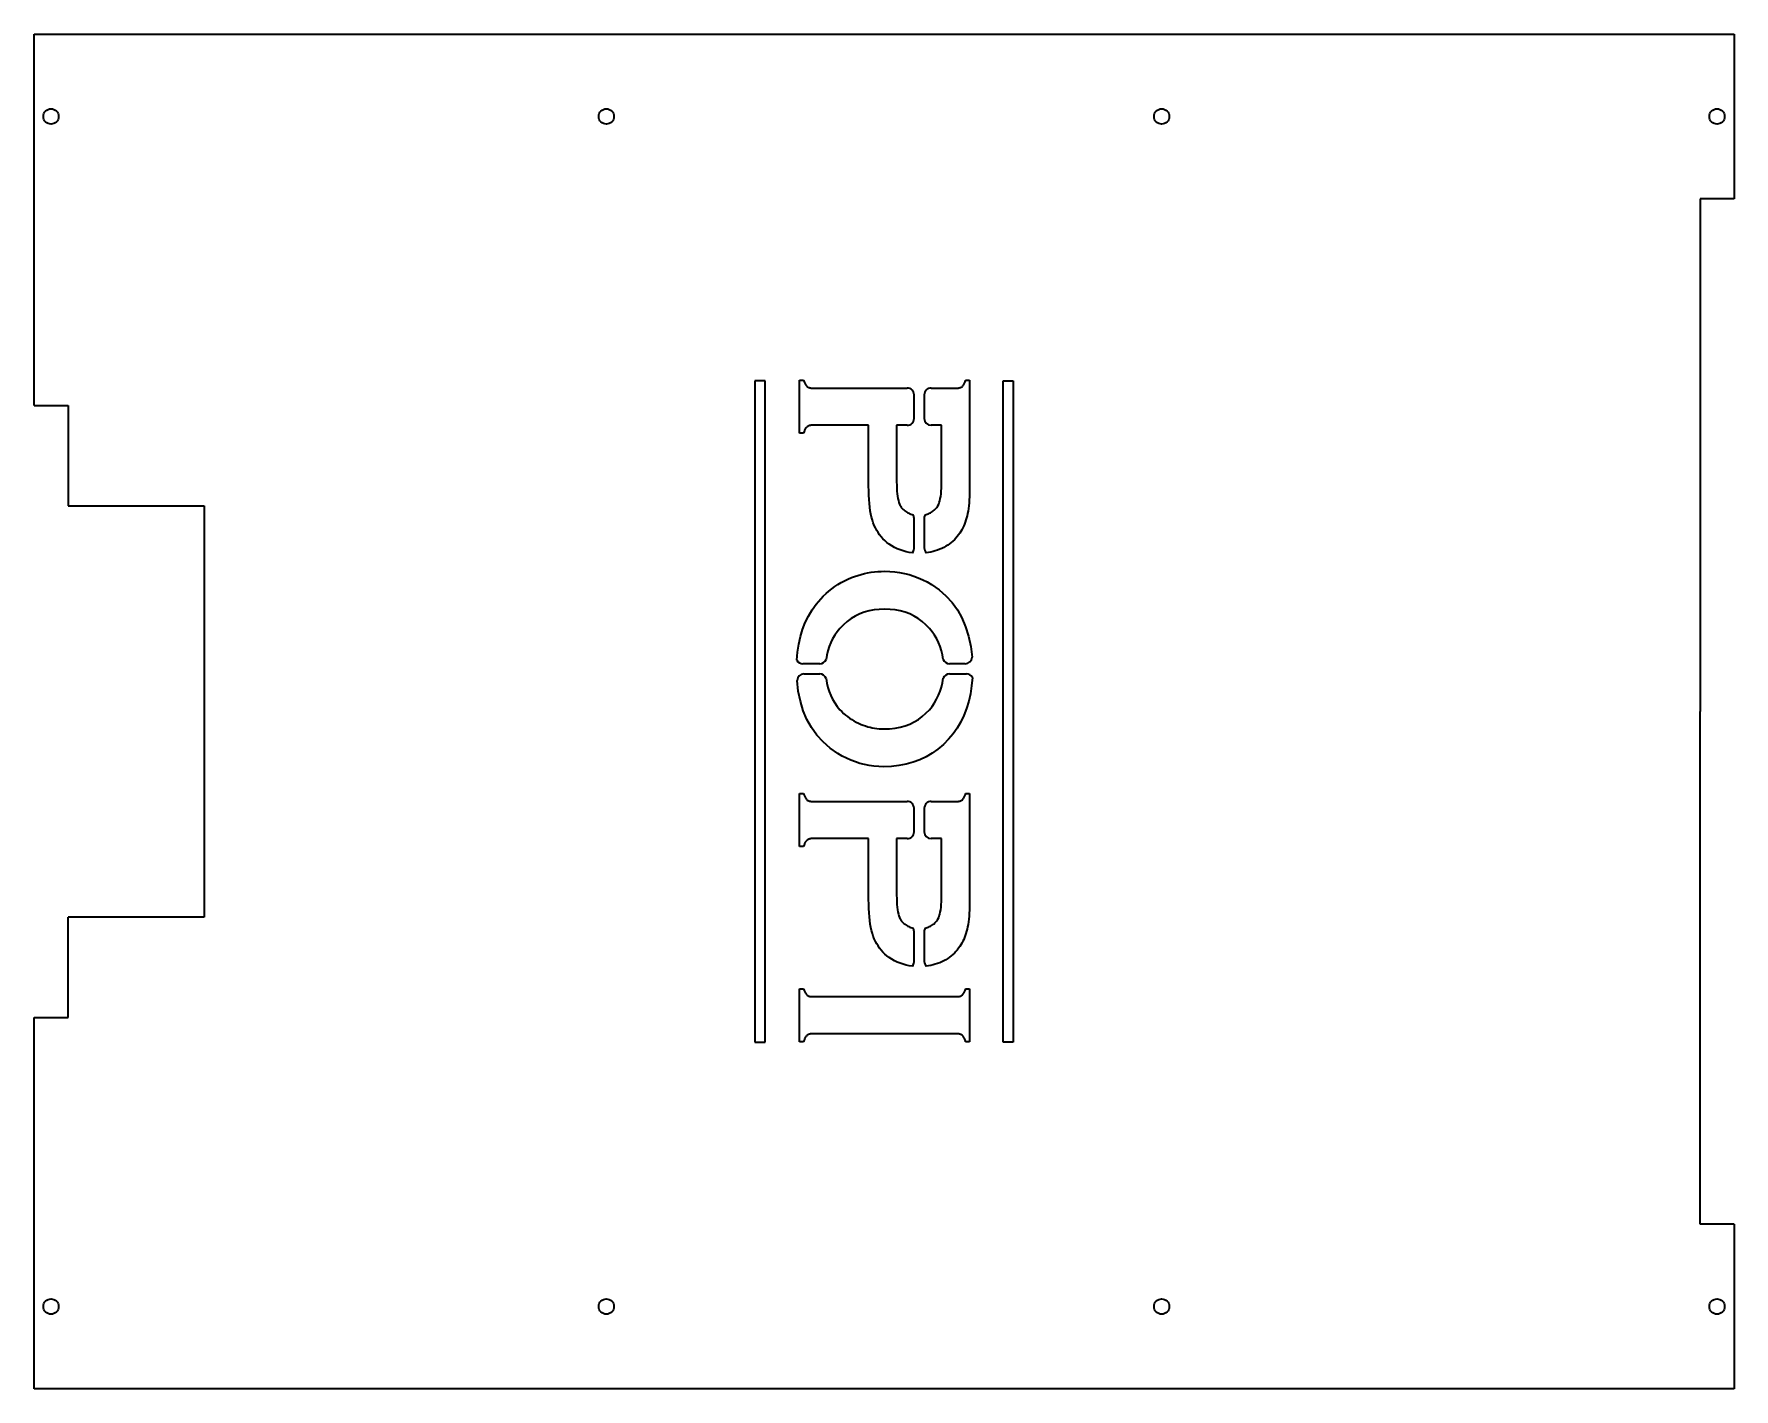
# Model space of a CAD drawing. Extents: x -40 to 460, y -51 to 348.
import ezdxf

# ---------------------------------------------------------------- set-up
doc = ezdxf.new("R2010")
doc.units = 0

msp = doc.modelspace()

# ---------------------------------------------------------------- linework, layer by layer
at = {"color": 7, "lineweight": 35}
for p, q in [((-40, 347.75), (460, 347.75)), ((-40, 238.5), (-40, 347.75)), ((460, 347.75), (460, 299.25)), ((450, 299.25), (450, 148.5)), ((172, 245.75), (172, 51.25)), ((175, 51.25), (175, 245.75)), ((235.185394, 245.957382), (235.185394, 214.748596)), ((245, 51.25), (245, 245.75)), ((248, 245.75), (248, 51.25)), ((188.994919, 243.613068), (216.831909, 243.613068)), ((-30, 238.5), (-30, 209)), ((-30, 209), (10, 209)), ((10, 209), (10, 88)), ((450, -2.25), (450, 148.5)), ((188.994919, 122.037971), (216.831909, 122.037971)), ((235.185394, 124.382286), (235.185394, 93.1735)), ((10, 88), (-30, 88)), ((-30, 58.5), (-30, 88)), ((189.03154, 64.638695), (231.37587, 64.638695)), ((-40, -50.75), (-40, 58.5)), ((231.37587, 53.722954), (189.03154, 53.722954)), ((460, -2.25), (460, -50.75)), ((460, -50.75), (-40, -50.75))]:
    msp.add_line(p, q, dxfattribs=at)
at = {"color": 7, "lineweight": 35, "ltscale": 0.25}
for p, q in [((460, 299.25), (450, 299.25)), ((-40, 238.5), (-30, 238.5)), ((-40, 58.5), (-30, 58.5)), ((460, -2.25), (450, -2.25))]:
    msp.add_line(p, q, dxfattribs=at)
at = {"color": 7, "lineweight": 35, "ltscale": 0.075}
for p, q in [((175, 245.75), (172, 245.75)), ((245, 245.75), (248, 245.75)), ((172, 51.25), (175, 51.25)), ((248, 51.25), (245, 51.25))]:
    msp.add_line(p, q, dxfattribs=at)
at = {"color": 7, "lineweight": 35, "ltscale": 0.39011}
for p, q in [((185.185394, 230.352997), (185.185394, 245.957397)), ((185.185394, 108.777901), (185.185394, 124.382286)), ((185.185394, 51.378624), (185.185394, 66.983025)), ((235.185394, 66.983025), (235.185394, 51.378624))]:
    msp.add_line(p, q, dxfattribs=at)
at = {"color": 7, "lineweight": 35, "ltscale": 0.029304}
for p, q in [((185.185394, 245.957397), (186.357559, 245.957397)), ((234.013245, 245.957382), (235.185394, 245.957382)), ((186.357559, 230.352997), (185.185394, 230.352997)), ((185.185394, 124.382286), (186.357559, 124.382286)), ((234.013229, 124.382286), (235.185394, 124.382286)), ((186.357559, 108.777901), (185.185394, 108.777901)), ((185.185394, 66.983025), (186.357559, 66.983025)), ((234.013229, 66.983025), (235.185394, 66.983025)), ((186.357559, 51.378624), (185.185394, 51.378624)), ((235.185394, 51.378624), (234.013229, 51.378624))]:
    msp.add_line(p, q, dxfattribs=at)
at = {"color": 7, "lineweight": 35, "ltscale": 0.006665}
for p, q in [((186.357559, 245.957397), (186.433014, 245.701706)), ((233.937775, 245.701706), (234.013245, 245.957382))]:
    msp.add_line(p, q, dxfattribs=at)
at = {"color": 7, "lineweight": 35, "ltscale": 0.006313}
for p, q in [((186.433014, 245.701706), (186.512863, 245.462158)), ((233.857925, 245.462143), (233.937775, 245.701706)), ((186.433014, 124.12661), (186.512863, 123.887047)), ((233.857925, 123.887047), (233.937775, 124.12661)), ((186.433014, 66.727348), (186.512863, 66.487785)), ((233.857925, 66.487785), (233.937775, 66.727348))]:
    msp.add_line(p, q, dxfattribs=at)
at = {"color": 7, "lineweight": 35, "ltscale": 0.00597}
for p, q in [((186.512863, 245.462158), (186.597122, 245.238708)), ((233.773682, 245.238708), (233.857925, 245.462143)), ((186.512863, 123.887047), (186.597107, 123.663597)), ((233.773666, 123.663597), (233.857925, 123.887047)), ((186.512863, 66.487785), (186.597107, 66.264336)), ((233.773666, 66.264336), (233.857925, 66.487785))]:
    msp.add_line(p, q, dxfattribs=at)
at = {"color": 7, "lineweight": 35, "ltscale": 0.005637}
for p, q in [((186.597122, 245.238708), (186.68576, 245.031387)), ((233.685043, 245.031372), (233.773682, 245.238708)), ((186.597107, 123.663597), (186.68576, 123.456291)), ((233.685028, 123.456291), (233.773666, 123.663597)), ((186.597107, 66.264336), (186.68576, 66.05703)), ((233.685028, 66.05703), (233.773666, 66.264336))]:
    msp.add_line(p, q, dxfattribs=at)
at = {"color": 7, "lineweight": 35, "ltscale": 0.005316}
for p, q in [((186.68576, 245.031387), (186.778793, 244.840179)), ((233.591995, 244.840164), (233.685043, 245.031372)), ((186.68576, 123.456291), (186.778793, 123.265068)), ((233.59198, 123.265068), (233.685028, 123.456291)), ((186.68576, 66.05703), (186.778793, 65.865807)), ((233.59198, 65.865807), (233.685028, 66.05703))]:
    msp.add_line(p, q, dxfattribs=at)
at = {"color": 7, "lineweight": 35, "ltscale": 0.00501}
for p, q in [((186.778793, 244.840179), (186.876236, 244.665085)), ((233.494553, 244.66507), (233.591995, 244.840164))]:
    msp.add_line(p, q, dxfattribs=at)
at = {"color": 7, "lineweight": 35, "ltscale": 0.00472}
for p, q in [((186.876236, 244.665085), (186.978073, 244.506104)), ((233.392731, 244.506104), (233.494553, 244.66507)), ((186.876236, 123.089989), (186.978073, 122.931007)), ((233.392715, 122.931007), (233.494553, 123.089989)), ((186.876236, 65.690727), (186.978073, 65.531731)), ((233.392715, 65.531731), (233.494553, 65.690727))]:
    msp.add_line(p, q, dxfattribs=at)
at = {"color": 7, "lineweight": 35, "ltscale": 0.004451}
for p, q in [((186.978073, 244.506104), (187.084305, 244.363251)), ((233.286484, 244.363251), (233.392731, 244.506104)), ((233.286484, 122.788155), (233.392715, 122.931007)), ((233.286484, 65.388878), (233.392715, 65.531731))]:
    msp.add_line(p, q, dxfattribs=at)
at = {"color": 7, "lineweight": 35, "ltscale": 0.004205}
for p, q in [((187.084305, 244.363251), (187.194916, 244.236511)), ((233.175873, 244.236511), (233.286484, 244.363251)), ((233.175873, 122.661415), (233.286484, 122.788155)), ((233.175873, 65.262138), (233.286484, 65.388878))]:
    msp.add_line(p, q, dxfattribs=at)
at = {"color": 7, "lineweight": 35, "ltscale": 0.00399}
for p, q in [((187.194916, 244.236511), (187.309937, 244.125885)), ((232.804443, 243.941269), (232.938156, 244.028442)), ((187.194916, 122.661415), (187.309937, 122.550789)), ((232.804443, 122.366173), (232.938141, 122.453362)), ((233.060852, 122.550789), (233.175873, 122.661415)), ((187.432648, 65.054085), (187.566345, 64.966896))]:
    msp.add_line(p, q, dxfattribs=at)
at = {"color": 7, "lineweight": 35, "ltscale": 0.00391}
for p, q in [((187.309937, 244.125885), (187.432281, 244.028458)), ((187.309937, 122.550789), (187.432281, 122.453362)), ((232.938507, 65.054085), (233.060852, 65.151527))]:
    msp.add_line(p, q, dxfattribs=at)
at = {"color": 7, "lineweight": 35, "ltscale": 0.003967}
for p, q in [((187.432281, 244.028458), (187.56488, 243.941269)), ((187.432281, 122.453362), (187.56488, 122.366173)), ((232.805908, 64.966896), (232.938507, 65.054085))]:
    msp.add_line(p, q, dxfattribs=at)
at = {"color": 7, "lineweight": 35, "ltscale": 0.004056}
for p, q in [((187.56488, 243.941269), (187.707733, 243.864349)), ((187.56488, 122.366173), (187.707733, 122.289253)), ((232.66304, 64.889977), (232.805908, 64.966896))]:
    msp.add_line(p, q, dxfattribs=at)
at = {"color": 7, "lineweight": 35, "ltscale": 0.004175}
for p, q in [((187.707733, 243.864349), (187.860855, 243.797684)), ((187.707733, 122.289253), (187.860855, 122.222588)), ((232.509933, 64.823311), (232.66304, 64.889977))]:
    msp.add_line(p, q, dxfattribs=at)
at = {"color": 7, "lineweight": 35, "ltscale": 0.004321}
for p, q in [((187.860855, 243.797684), (188.024216, 243.741272)), ((187.860855, 122.222588), (188.024216, 122.166176)), ((232.346558, 64.766899), (232.509933, 64.823311))]:
    msp.add_line(p, q, dxfattribs=at)
at = {"color": 7, "lineweight": 35, "ltscale": 0.004492}
for p, q in [((188.024216, 243.741272), (188.197845, 243.695114)), ((188.024216, 122.166176), (188.197845, 122.120018))]:
    msp.add_line(p, q, dxfattribs=at)
at = {"color": 7, "lineweight": 35, "ltscale": 0.004684}
for p, q in [((188.197845, 243.695114), (188.381729, 243.659225)), ((188.197845, 122.120018), (188.381729, 122.084129)), ((231.989059, 64.684837), (232.172943, 64.720757))]:
    msp.add_line(p, q, dxfattribs=at)
at = {"color": 7, "lineweight": 35, "ltscale": 0.004896}
for p, q in [((188.381729, 243.659225), (188.575867, 243.633575)), ((188.381729, 122.084129), (188.575867, 122.058479)), ((231.794922, 64.659218), (231.989059, 64.684837))]:
    msp.add_line(p, q, dxfattribs=at)
at = {"color": 7, "lineweight": 35, "ltscale": 0.005124}
for p, q in [((188.575867, 243.633575), (188.780258, 243.618195)), ((188.575867, 122.058479), (188.780258, 122.043098))]:
    msp.add_line(p, q, dxfattribs=at)
at = {"color": 7, "lineweight": 35, "ltscale": 0.005368}
for p, q in [((188.780258, 243.618195), (188.994919, 243.613068)), ((188.780258, 122.043098), (188.994919, 122.037971)), ((231.37587, 64.638695), (231.590515, 64.643837))]:
    msp.add_line(p, q, dxfattribs=at)
at = {"color": 7, "lineweight": 35, "ltscale": 0.172894}
for p, q in [((218.831909, 234.697311), (218.831909, 241.613068)), ((221.831909, 241.613068), (221.831909, 234.697311)), ((218.831909, 113.122215), (218.831909, 120.037971)), ((221.831909, 120.037971), (221.831909, 113.122215))]:
    msp.add_line(p, q, dxfattribs=at)
at = {"color": 7, "lineweight": 35, "ltscale": 0.187683}
for p, q in [((223.831909, 243.613068), (231.339249, 243.613068)), ((223.831909, 122.037971), (231.339233, 122.037971))]:
    msp.add_line(p, q, dxfattribs=at)
at = {"color": 7, "lineweight": 35, "ltscale": 0.005542}
for p, q in [((231.339249, 243.613068), (231.560867, 243.618195)), ((231.339233, 122.037971), (231.560852, 122.043098)), ((188.809937, 64.643837), (189.03154, 64.638695))]:
    msp.add_line(p, q, dxfattribs=at)
at = {"color": 7, "lineweight": 35, "ltscale": 0.005279}
for p, q in [((231.560867, 243.618195), (231.771469, 243.633575)), ((231.560852, 122.043098), (231.771469, 122.058479))]:
    msp.add_line(p, q, dxfattribs=at)
at = {"color": 7, "lineweight": 35, "ltscale": 0.005032}
for p, q in [((231.771469, 243.633575), (231.971115, 243.65921)), ((231.771469, 122.058479), (231.9711, 122.084129)), ((188.399673, 64.684837), (188.599304, 64.659218))]:
    msp.add_line(p, q, dxfattribs=at)
at = {"color": 7, "lineweight": 35, "ltscale": 0.0048}
msp.add_line((231.971115, 243.65921), (232.159744, 243.695114), dxfattribs=at)
at = {"color": 7, "lineweight": 35, "ltscale": 0.004589}
for p, q in [((232.159744, 243.695114), (232.337418, 243.741272)), ((232.159744, 122.120018), (232.337402, 122.166176)), ((188.033371, 64.766899), (188.211029, 64.720757))]:
    msp.add_line(p, q, dxfattribs=at)
at = {"color": 7, "lineweight": 35, "ltscale": 0.004399}
for p, q in [((232.337418, 243.741272), (232.504074, 243.797684)), ((232.337402, 122.166176), (232.504074, 122.222588)), ((187.866714, 64.823311), (188.033371, 64.766899))]:
    msp.add_line(p, q, dxfattribs=at)
at = {"color": 7, "lineweight": 35, "ltscale": 0.004234}
for p, q in [((232.504074, 243.797684), (232.659744, 243.864349)), ((232.504074, 122.222588), (232.659744, 122.289253)), ((187.711029, 64.889977), (187.866714, 64.823311))]:
    msp.add_line(p, q, dxfattribs=at)
at = {"color": 7, "lineweight": 35, "ltscale": 0.004097}
for p, q in [((232.659744, 243.864349), (232.804443, 243.941269)), ((232.659744, 122.289253), (232.804443, 122.366173))]:
    msp.add_line(p, q, dxfattribs=at)
at = {"color": 7, "lineweight": 35, "ltscale": 0.003917}
for p, q in [((232.938156, 244.028442), (233.060867, 244.125885)), ((232.938141, 122.453362), (233.060852, 122.550789)), ((187.309937, 65.151527), (187.432648, 65.054085))]:
    msp.add_line(p, q, dxfattribs=at)
at = {"color": 7, "lineweight": 35, "ltscale": 0.003989}
for p, q in [((233.060867, 244.125885), (233.175873, 244.236511)), ((187.194916, 65.262138), (187.309937, 65.151527)), ((233.060852, 65.151527), (233.175873, 65.262138))]:
    msp.add_line(p, q, dxfattribs=at)
at = {"color": 7, "lineweight": 35, "ltscale": 0.006455}
for p, q in [((186.426239, 230.601898), (186.357559, 230.352997)), ((186.426239, 109.026787), (186.357559, 108.777901)), ((186.426239, 51.627525), (186.357559, 51.378624))]:
    msp.add_line(p, q, dxfattribs=at)
at = {"color": 7, "lineweight": 35, "ltscale": 0.006134}
for p, q in [((186.500412, 230.835785), (186.426239, 230.601898)), ((186.500412, 109.260674), (186.426239, 109.026787)), ((186.500412, 51.861412), (186.426239, 51.627525))]:
    msp.add_line(p, q, dxfattribs=at)
at = {"color": 7, "lineweight": 35, "ltscale": 0.005823}
for p, q in [((186.580078, 231.054642), (186.500412, 230.835785)), ((186.580078, 109.479546), (186.500412, 109.260674)), ((186.580078, 52.080269), (186.500412, 51.861412))]:
    msp.add_line(p, q, dxfattribs=at)
at = {"color": 7, "lineweight": 35, "ltscale": 0.005523}
for p, q in [((186.665253, 231.258484), (186.580078, 231.054642)), ((186.665253, 109.683388), (186.580078, 109.479546)), ((186.665253, 52.284111), (186.580078, 52.080269))]:
    msp.add_line(p, q, dxfattribs=at)
at = {"color": 7, "lineweight": 35, "ltscale": 0.005237}
for p, q in [((186.755905, 231.447311), (186.665253, 231.258484)), ((186.755905, 109.872215), (186.665253, 109.683388)), ((186.755905, 52.472954), (186.665253, 52.284111))]:
    msp.add_line(p, q, dxfattribs=at)
at = {"color": 7, "lineweight": 35, "ltscale": 0.004966}
for p, q in [((186.852066, 231.621124), (186.755905, 231.447311)), ((186.852066, 110.046028), (186.755905, 109.872215)), ((186.852066, 52.646767), (186.755905, 52.472954))]:
    msp.add_line(p, q, dxfattribs=at)
at = {"color": 7, "lineweight": 35, "ltscale": 0.004713}
for p, q in [((186.953705, 231.779922), (186.852066, 231.621124)), ((186.953705, 110.204826), (186.852066, 110.046028)), ((186.953705, 52.80555), (186.852066, 52.646767))]:
    msp.add_line(p, q, dxfattribs=at)
at = {"color": 7, "lineweight": 35, "ltscale": 0.004483}
for p, q in [((187.060852, 231.923691), (186.953705, 231.779922)), ((187.060852, 110.348595), (186.953705, 110.204826)), ((187.060852, 52.949318), (186.953705, 52.80555))]:
    msp.add_line(p, q, dxfattribs=at)
at = {"color": 7, "lineweight": 35, "ltscale": 0.004277}
for p, q in [((187.173492, 232.052444), (187.060852, 231.923691)), ((187.173492, 110.477348), (187.060852, 110.348595)), ((187.173492, 53.078072), (187.060852, 52.949318))]:
    msp.add_line(p, q, dxfattribs=at)
at = {"color": 7, "lineweight": 35, "ltscale": 0.0041}
for p, q in [((187.291626, 232.166183), (187.173492, 232.052444)), ((187.291626, 110.591087), (187.173492, 110.477348)), ((187.291626, 53.191811), (187.173492, 53.078072))]:
    msp.add_line(p, q, dxfattribs=at)
at = {"color": 7, "lineweight": 35, "ltscale": 0.004032}
for p, q in [((187.41745, 232.267105), (187.291626, 232.166183)), ((187.41745, 110.691994), (187.291626, 110.591087)), ((232.953339, 53.307564), (232.817627, 53.394737))]:
    msp.add_line(p, q, dxfattribs=at)
at = {"color": 7, "lineweight": 35, "ltscale": 0.004075}
for p, q in [((187.553162, 232.357391), (187.41745, 232.267105)), ((187.553162, 110.782295), (187.41745, 110.691994))]:
    msp.add_line(p, q, dxfattribs=at)
at = {"color": 7, "lineweight": 35, "ltscale": 0.004149}
for p, q in [((187.698761, 232.437057), (187.553162, 232.357391)), ((187.698761, 110.861961), (187.553162, 110.782295))]:
    msp.add_line(p, q, dxfattribs=at)
at = {"color": 7, "lineweight": 35, "ltscale": 0.004254}
for p, q in [((187.854263, 232.506104), (187.698761, 232.437057)), ((187.854263, 110.931007), (187.698761, 110.861961))]:
    msp.add_line(p, q, dxfattribs=at)
at = {"color": 7, "lineweight": 35, "ltscale": 0.004385}
for p, q in [((188.019638, 232.564529), (187.854263, 232.506104)), ((188.019638, 110.989433), (187.854263, 110.931007))]:
    msp.add_line(p, q, dxfattribs=at)
at = {"color": 7, "lineweight": 35, "ltscale": 0.004542}
for p, q in [((188.194916, 232.612335), (188.019638, 232.564529)), ((188.194916, 111.037239), (188.019638, 110.989433))]:
    msp.add_line(p, q, dxfattribs=at)
at = {"color": 7, "lineweight": 35, "ltscale": 0.004722}
for p, q in [((188.380081, 232.649521), (188.194916, 232.612335)), ((188.380081, 111.074425), (188.194916, 111.037239))]:
    msp.add_line(p, q, dxfattribs=at)
at = {"color": 7, "lineweight": 35, "ltscale": 0.004921}
for p, q in [((188.575134, 232.676071), (188.380081, 232.649521)), ((188.575134, 111.100975), (188.380081, 111.074425))]:
    msp.add_line(p, q, dxfattribs=at)
at = {"color": 7, "lineweight": 35, "ltscale": 0.005139}
for p, q in [((188.78009, 232.692001), (188.575134, 232.676071)), ((188.780075, 111.116905), (188.575134, 111.100975))]:
    msp.add_line(p, q, dxfattribs=at)
at = {"color": 7, "lineweight": 35, "ltscale": 0.005372}
for p, q in [((188.994919, 232.697311), (188.78009, 232.692001)), ((231.590698, 53.717812), (231.37587, 53.722954))]:
    msp.add_line(p, q, dxfattribs=at)
at = {"color": 7, "lineweight": 35, "ltscale": 0.412088}
for p, q in [((205.478424, 232.697311), (188.994919, 232.697311)), ((205.478424, 111.122215), (188.994919, 111.122215))]:
    msp.add_line(p, q, dxfattribs=at)
at = {"color": 7, "lineweight": 35, "ltscale": 0.448718}
for p, q in [((205.478424, 214.748596), (205.478424, 232.697311)), ((205.478424, 93.1735), (205.478424, 111.122215))]:
    msp.add_line(p, q, dxfattribs=at)
at = {"color": 7, "lineweight": 35, "ltscale": 0.416667}
for p, q in [((213.720184, 232.697311), (213.720184, 216.03064)), ((226.943649, 216.03064), (226.943649, 232.697311)), ((213.720184, 111.122215), (213.720184, 94.455544)), ((226.943634, 94.455544), (226.943634, 111.122215))]:
    msp.add_line(p, q, dxfattribs=at)
at = {"color": 7, "lineweight": 35, "ltscale": 0.077793}
for p, q in [((216.831909, 232.697311), (213.720184, 232.697311)), ((216.831909, 111.122215), (213.720184, 111.122215)), ((226.943634, 111.122215), (223.831909, 111.122215))]:
    msp.add_line(p, q, dxfattribs=at)
at = {"color": 7, "lineweight": 35, "ltscale": 0.077794}
msp.add_line((226.943649, 232.697311), (223.831909, 232.697311), dxfattribs=at)
at = {"color": 7, "lineweight": 35, "ltscale": 0.024168}
for p, q in [((213.720184, 216.03064), (213.730804, 215.06398)), ((213.720184, 94.455544), (213.730804, 93.488884))]:
    msp.add_line(p, q, dxfattribs=at)
at = {"color": 7, "lineweight": 35, "ltscale": 0.022697}
for p, q in [((213.730804, 215.06398), (213.76268, 214.156647)), ((213.730804, 93.488884), (213.76268, 92.581551))]:
    msp.add_line(p, q, dxfattribs=at)
at = {"color": 7, "lineweight": 35, "ltscale": 0.022825}
for p, q in [((226.901138, 214.144928), (226.933014, 215.057388)), ((226.901138, 92.569832), (226.933014, 93.482292))]:
    msp.add_line(p, q, dxfattribs=at)
at = {"color": 7, "lineweight": 35, "ltscale": 0.024333}
for p, q in [((226.933014, 215.057388), (226.943649, 216.03064)), ((226.933014, 93.482292), (226.943634, 94.455544))]:
    msp.add_line(p, q, dxfattribs=at)
at = {"color": 7, "lineweight": 35, "ltscale": 0.033852}
for p, q in [((205.492172, 213.394577), (205.478424, 214.748596)), ((205.492172, 91.819481), (205.478424, 93.1735))]:
    msp.add_line(p, q, dxfattribs=at)
at = {"color": 7, "lineweight": 35, "ltscale": 0.032338}
for p, q in [((205.533371, 212.101715), (205.492172, 213.394577)), ((205.533371, 90.526619), (205.492172, 91.819481))]:
    msp.add_line(p, q, dxfattribs=at)
at = {"color": 7, "lineweight": 35, "ltscale": 0.03084}
for p, q in [((205.602051, 210.870026), (205.533371, 212.101715)), ((205.602051, 89.29493), (205.533371, 90.526619))]:
    msp.add_line(p, q, dxfattribs=at)
at = {"color": 7, "lineweight": 35, "ltscale": 0.029362}
msp.add_line((205.698212, 209.699509), (205.602051, 210.870026), dxfattribs=at)
at = {"color": 7, "lineweight": 35, "ltscale": 0.021241}
for p, q in [((213.76268, 214.156647), (213.815796, 213.30867)), ((213.76268, 92.581551), (213.815796, 91.733574))]:
    msp.add_line(p, q, dxfattribs=at)
at = {"color": 7, "lineweight": 35, "ltscale": 0.019804}
msp.add_line((213.815796, 213.30867), (213.890152, 212.52002), dxfattribs=at)
at = {"color": 7, "lineweight": 35, "ltscale": 0.018388}
msp.add_line((213.890152, 212.52002), (213.985764, 211.790726), dxfattribs=at)
at = {"color": 7, "lineweight": 35, "ltscale": 0.017002}
for p, q in [((213.985764, 211.790726), (214.1026, 211.120758)), ((213.985764, 90.21563), (214.1026, 89.545662))]:
    msp.add_line(p, q, dxfattribs=at)
at = {"color": 7, "lineweight": 35, "ltscale": 0.015651}
for p, q in [((214.1026, 211.120758), (214.240707, 210.510132)), ((214.1026, 89.545662), (214.240707, 88.935036))]:
    msp.add_line(p, q, dxfattribs=at)
at = {"color": 7, "lineweight": 35, "ltscale": 0.014346}
for p, q in [((214.240707, 210.510132), (214.40004, 209.958847)), ((214.240707, 88.935036), (214.40004, 88.383766))]:
    msp.add_line(p, q, dxfattribs=at)
at = {"color": 7, "lineweight": 35, "ltscale": 0.014258}
for p, q in [((226.263779, 209.947128), (226.423126, 210.494751)), ((226.263779, 88.372032), (226.423126, 88.919655))]:
    msp.add_line(p, q, dxfattribs=at)
at = {"color": 7, "lineweight": 35, "ltscale": 0.015597}
msp.add_line((226.423126, 210.494751), (226.561218, 211.103165), dxfattribs=at)
at = {"color": 7, "lineweight": 35, "ltscale": 0.016984}
for p, q in [((226.561218, 211.103165), (226.67807, 211.7724)), ((226.561218, 89.528084), (226.67807, 90.197304))]:
    msp.add_line(p, q, dxfattribs=at)
at = {"color": 7, "lineweight": 35, "ltscale": 0.018407}
for p, q in [((226.67807, 211.7724), (226.773682, 212.502441)), ((226.67807, 90.197304), (226.773666, 90.927345))]:
    msp.add_line(p, q, dxfattribs=at)
at = {"color": 7, "lineweight": 35, "ltscale": 0.019858}
for p, q in [((226.773682, 212.502441), (226.848038, 213.293274)), ((226.773666, 90.927345), (226.848022, 91.718193))]:
    msp.add_line(p, q, dxfattribs=at)
at = {"color": 7, "lineweight": 35, "ltscale": 0.021333}
msp.add_line((226.848038, 213.293274), (226.901138, 214.144928), dxfattribs=at)
at = {"color": 7, "lineweight": 35, "ltscale": 0.022282}
for p, q in [((235.068176, 210.742737), (235.002258, 209.853912)), ((235.068176, 89.167641), (235.002243, 88.278816))]:
    msp.add_line(p, q, dxfattribs=at)
at = {"color": 7, "lineweight": 35, "ltscale": 0.023382}
for p, q in [((235.119461, 211.67662), (235.068176, 210.742737)), ((235.119461, 90.101509), (235.068176, 89.167641))]:
    msp.add_line(p, q, dxfattribs=at)
at = {"color": 7, "lineweight": 35, "ltscale": 0.02449}
msp.add_line((235.156082, 212.655548), (235.119461, 211.67662), dxfattribs=at)
at = {"color": 7, "lineweight": 35, "ltscale": 0.025606}
for p, q in [((235.178085, 213.679535), (235.156082, 212.655548)), ((235.17807, 92.104454), (235.156082, 91.080452))]:
    msp.add_line(p, q, dxfattribs=at)
at = {"color": 7, "lineweight": 35, "ltscale": 0.026727}
for p, q in [((235.185394, 214.748596), (235.178085, 213.679535)), ((235.185394, 93.1735), (235.17807, 92.104454))]:
    msp.add_line(p, q, dxfattribs=at)
at = {"color": 7, "lineweight": 35, "ltscale": 0.027905}
msp.add_line((205.821838, 208.590179), (205.698212, 209.699509), dxfattribs=at)
at = {"color": 7, "lineweight": 35, "ltscale": 0.026475}
for p, q in [((205.972931, 207.542007), (205.821838, 208.590179)), ((205.972931, 85.966896), (205.821838, 87.015068))]:
    msp.add_line(p, q, dxfattribs=at)
at = {"color": 7, "lineweight": 35, "ltscale": 0.025076}
msp.add_line((206.151505, 206.555008), (205.972931, 207.542007), dxfattribs=at)
at = {"color": 7, "lineweight": 35, "ltscale": 0.023712}
for p, q in [((206.357559, 205.629181), (206.151505, 206.555008)), ((206.357559, 84.054085), (206.151505, 84.979912))]:
    msp.add_line(p, q, dxfattribs=at)
at = {"color": 7, "lineweight": 35, "ltscale": 0.022391}
for p, q in [((206.591064, 204.764526), (206.357559, 205.629181)), ((206.591064, 83.18943), (206.357559, 84.054085))]:
    msp.add_line(p, q, dxfattribs=at)
at = {"color": 7, "lineweight": 35, "ltscale": 0.013101}
for p, q in [((214.40004, 209.958847), (214.580627, 209.466904)), ((214.40004, 88.383766), (214.580627, 87.891823))]:
    msp.add_line(p, q, dxfattribs=at)
at = {"color": 7, "lineweight": 35, "ltscale": 0.011934}
msp.add_line((214.580627, 209.466904), (214.782455, 209.034302), dxfattribs=at)
at = {"color": 7, "lineweight": 35, "ltscale": 0.007288}
for p, q in [((214.782455, 209.034302), (214.929901, 208.782837)), ((225.733917, 208.782837), (225.881363, 209.034302)), ((214.782455, 87.459206), (214.929901, 87.207741)), ((225.733917, 87.207741), (225.881363, 87.459206))]:
    msp.add_line(p, q, dxfattribs=at)
at = {"color": 7, "lineweight": 35, "ltscale": 0.007298}
for p, q in [((214.929901, 208.782837), (215.093811, 208.54126)), ((225.570007, 208.541275), (225.733917, 208.782837)), ((214.929901, 87.207741), (215.093811, 86.966179)), ((225.570007, 86.966179), (225.733917, 87.207741))]:
    msp.add_line(p, q, dxfattribs=at)
at = {"color": 7, "lineweight": 35, "ltscale": 0.007341}
for p, q in [((215.093811, 208.54126), (215.274216, 208.309586)), ((225.389603, 208.309586), (225.570007, 208.541275)), ((215.093811, 86.966179), (215.274216, 86.734489)), ((225.389603, 86.734489), (225.570007, 86.966179))]:
    msp.add_line(p, q, dxfattribs=at)
at = {"color": 7, "lineweight": 35, "ltscale": 0.007414}
for p, q in [((215.274216, 208.309586), (215.4711, 208.087784)), ((225.192719, 208.087784), (225.389603, 208.309586)), ((215.274216, 86.734489), (215.4711, 86.512703)), ((225.192719, 86.512703), (225.389603, 86.734489))]:
    msp.add_line(p, q, dxfattribs=at)
at = {"color": 7, "lineweight": 35, "ltscale": 0.007518}
for p, q in [((215.4711, 208.087784), (215.684479, 207.875885)), ((224.97934, 207.875885), (225.192719, 208.087784)), ((215.4711, 86.512703), (215.684479, 86.300789)), ((224.97934, 86.300789), (225.192719, 86.512703))]:
    msp.add_line(p, q, dxfattribs=at)
at = {"color": 7, "lineweight": 35, "ltscale": 0.00765}
for p, q in [((215.684479, 207.875885), (215.914322, 207.673874)), ((224.749496, 207.673874), (224.97934, 207.875885)), ((215.684479, 86.300789), (215.914322, 86.098763)), ((224.749496, 86.098763), (224.97934, 86.300789))]:
    msp.add_line(p, q, dxfattribs=at)
at = {"color": 7, "lineweight": 35, "ltscale": 0.00781}
for p, q in [((215.914322, 207.673874), (216.16066, 207.48175)), ((224.503159, 207.48175), (224.749496, 207.673874)), ((215.914322, 86.098763), (216.16066, 85.906654)), ((224.503159, 85.906654), (224.749496, 86.098763))]:
    msp.add_line(p, q, dxfattribs=at)
at = {"color": 7, "lineweight": 35, "ltscale": 0.007996}
for p, q in [((216.16066, 207.48175), (216.423492, 207.299515)), ((224.240326, 207.299515), (224.503159, 207.48175)), ((216.16066, 85.906654), (216.423492, 85.724419)), ((224.240326, 85.724419), (224.503159, 85.906654))]:
    msp.add_line(p, q, dxfattribs=at)
at = {"color": 7, "lineweight": 35, "ltscale": 0.008205}
for p, q in [((216.423492, 207.299515), (216.702789, 207.127167)), ((223.961029, 207.127167), (224.240326, 207.299515)), ((216.423492, 85.724419), (216.702789, 85.552071)), ((223.961029, 85.552071), (224.240326, 85.724419))]:
    msp.add_line(p, q, dxfattribs=at)
at = {"color": 7, "lineweight": 35, "ltscale": 0.008437}
for p, q in [((216.702789, 207.127167), (216.998581, 206.964706)), ((223.665237, 206.964706), (223.961029, 207.127167)), ((216.702789, 85.552071), (216.998581, 85.38961)), ((223.665237, 85.38961), (223.961029, 85.552071))]:
    msp.add_line(p, q, dxfattribs=at)
at = {"color": 7, "lineweight": 35, "ltscale": 0.008541}
for p, q in [((216.998581, 206.964706), (217.305725, 206.815079)), ((216.998581, 85.38961), (217.305725, 85.239983))]:
    msp.add_line(p, q, dxfattribs=at)
at = {"color": 7, "lineweight": 35, "ltscale": 0.008519}
for p, q in [((217.305725, 206.815079), (217.619095, 206.681198)), ((217.305725, 85.239983), (217.619095, 85.106087))]:
    msp.add_line(p, q, dxfattribs=at)
at = {"color": 7, "lineweight": 35, "ltscale": 0.008518}
for p, q in [((217.619095, 206.681198), (217.93869, 206.563065)), ((217.619095, 85.106087), (217.93869, 84.987968))]:
    msp.add_line(p, q, dxfattribs=at)
at = {"color": 7, "lineweight": 35, "ltscale": 0.008538}
for p, q in [((217.93869, 206.563065), (218.264511, 206.460678)), ((217.93869, 84.987968), (218.264511, 84.885597))]:
    msp.add_line(p, q, dxfattribs=at)
at = {"color": 7, "lineweight": 35, "ltscale": 0.008579}
for p, q in [((218.264511, 206.460678), (218.596558, 206.374054)), ((218.264511, 84.885597), (218.596558, 84.798958))]:
    msp.add_line(p, q, dxfattribs=at)
at = {"color": 7, "lineweight": 35, "ltscale": 0.225352}
for p, q in [((218.831909, 196.418686), (218.831909, 205.43277)), ((218.831909, 74.84359), (218.831909, 83.857674))]:
    msp.add_line(p, q, dxfattribs=at)
at = {"color": 7, "lineweight": 35, "ltscale": 0.22055}
for p, q in [((221.831909, 205.415802), (221.831909, 196.593811)), ((221.831909, 83.840706), (221.831909, 75.0187))]:
    msp.add_line(p, q, dxfattribs=at)
at = {"color": 7, "lineweight": 35, "ltscale": 0.008499}
for p, q in [((222.076416, 206.374054), (222.405167, 206.460678)), ((222.076416, 84.798958), (222.405167, 84.885597))]:
    msp.add_line(p, q, dxfattribs=at)
at = {"color": 7, "lineweight": 35, "ltscale": 0.008477}
for p, q in [((222.405167, 206.460678), (222.728424, 206.563065)), ((222.405167, 84.885597), (222.728424, 84.987968))]:
    msp.add_line(p, q, dxfattribs=at)
at = {"color": 7, "lineweight": 35, "ltscale": 0.008475}
for p, q in [((222.728424, 206.563065), (223.046188, 206.681198)), ((222.728424, 84.987968), (223.046188, 85.106087))]:
    msp.add_line(p, q, dxfattribs=at)
at = {"color": 7, "lineweight": 35, "ltscale": 0.008494}
for p, q in [((223.046188, 206.681198), (223.358459, 206.815079)), ((223.046188, 85.106087), (223.358459, 85.239983))]:
    msp.add_line(p, q, dxfattribs=at)
at = {"color": 7, "lineweight": 35, "ltscale": 0.008533}
for p, q in [((223.358459, 206.815079), (223.665237, 206.964706)), ((223.358459, 85.239983), (223.665237, 85.38961))]:
    msp.add_line(p, q, dxfattribs=at)
at = {"color": 7, "lineweight": 35, "ltscale": 0.011785}
for p, q in [((225.881363, 209.034302), (226.083206, 209.460312)), ((225.881363, 87.459206), (226.083191, 87.885216))]:
    msp.add_line(p, q, dxfattribs=at)
at = {"color": 7, "lineweight": 35, "ltscale": 0.012981}
for p, q in [((226.083206, 209.460312), (226.263779, 209.947128)), ((226.083191, 87.885216), (226.263779, 88.372032))]:
    msp.add_line(p, q, dxfattribs=at)
at = {"color": 7, "lineweight": 35, "ltscale": 0.016093}
msp.add_line((234.295654, 205.452072), (234.117264, 204.833572), dxfattribs=at)
at = {"color": 7, "lineweight": 35, "ltscale": 0.016318}
for p, q in [((234.452789, 206.085587), (234.295654, 205.452072)), ((234.452789, 84.51049), (234.295639, 83.876976))]:
    msp.add_line(p, q, dxfattribs=at)
at = {"color": 7, "lineweight": 35, "ltscale": 0.01695}
for p, q in [((234.591995, 206.749146), (234.452789, 206.085587)), ((234.59198, 85.174049), (234.452789, 84.51049))]:
    msp.add_line(p, q, dxfattribs=at)
at = {"color": 7, "lineweight": 35, "ltscale": 0.017987}
for p, q in [((234.716522, 207.457748), (234.591995, 206.749146)), ((234.716522, 85.882652), (234.59198, 85.174049))]:
    msp.add_line(p, q, dxfattribs=at)
at = {"color": 7, "lineweight": 35, "ltscale": 0.019041}
for p, q in [((234.826431, 208.211411), (234.716522, 207.457748)), ((234.826416, 86.63633), (234.716522, 85.882652))]:
    msp.add_line(p, q, dxfattribs=at)
at = {"color": 7, "lineweight": 35, "ltscale": 0.020109}
for p, q in [((234.921661, 209.010132), (234.826431, 208.211411)), ((234.921661, 87.435036), (234.826416, 86.63633))]:
    msp.add_line(p, q, dxfattribs=at)
at = {"color": 7, "lineweight": 35, "ltscale": 0.021191}
msp.add_line((235.002258, 209.853912), (234.921661, 209.010132), dxfattribs=at)
at = {"color": 7, "lineweight": 35, "ltscale": 0.02112}
for p, q in [((206.852051, 203.961044), (206.591064, 204.764526)), ((206.852051, 82.385948), (206.591064, 83.18943))]:
    msp.add_line(p, q, dxfattribs=at)
at = {"color": 7, "lineweight": 35, "ltscale": 0.020315}
for p, q in [((207.145645, 203.203354), (206.852051, 203.961044)), ((207.145645, 81.628258), (206.852051, 82.385948))]:
    msp.add_line(p, q, dxfattribs=at)
at = {"color": 7, "lineweight": 35, "ltscale": 0.01998}
for p, q in [((207.476959, 202.476074), (207.145645, 203.203354)), ((207.476959, 80.900963), (207.145645, 81.628258))]:
    msp.add_line(p, q, dxfattribs=at)
at = {"color": 7, "lineweight": 35, "ltscale": 0.019714}
for p, q in [((207.846008, 201.77919), (207.476959, 202.476074)), ((207.846008, 80.204094), (207.476959, 80.900963))]:
    msp.add_line(p, q, dxfattribs=at)
at = {"color": 7, "lineweight": 35, "ltscale": 0.019521}
for p, q in [((208.252792, 201.112701), (207.846008, 201.77919)), ((208.252792, 79.537605), (207.846008, 80.204094))]:
    msp.add_line(p, q, dxfattribs=at)
at = {"color": 7, "lineweight": 35, "ltscale": 0.0194}
for p, q in [((208.697296, 200.476624), (208.252792, 201.112701)), ((208.697296, 78.901527), (208.252792, 79.537605))]:
    msp.add_line(p, q, dxfattribs=at)
at = {"color": 7, "lineweight": 35, "ltscale": 0.019355}
msp.add_line((209.179535, 199.870941), (208.697296, 200.476624), dxfattribs=at)
at = {"color": 7, "lineweight": 35, "ltscale": 0.015673}
for p, q in [((231.925323, 200.426254), (231.539963, 199.931747)), ((231.925323, 78.851158), (231.539963, 78.356651))]:
    msp.add_line(p, q, dxfattribs=at)
at = {"color": 7, "lineweight": 35, "ltscale": 0.015201}
for p, q in [((232.273682, 200.924606), (231.925323, 200.426254)), ((232.273666, 79.34951), (231.925323, 78.851158))]:
    msp.add_line(p, q, dxfattribs=at)
at = {"color": 7, "lineweight": 35, "ltscale": 0.015218}
for p, q in [((232.600784, 201.437973), (232.273682, 200.924606)), ((232.600769, 79.862877), (232.273666, 79.34951))]:
    msp.add_line(p, q, dxfattribs=at)
at = {"color": 7, "lineweight": 35, "ltscale": 0.015263}
for p, q in [((232.906647, 201.966354), (232.600784, 201.437973)), ((232.906631, 80.391258), (232.600769, 79.862877))]:
    msp.add_line(p, q, dxfattribs=at)
at = {"color": 7, "lineweight": 35, "ltscale": 0.015336}
for p, q in [((233.191254, 202.509766), (232.906647, 201.966354)), ((233.191254, 80.934669), (232.906631, 80.391258))]:
    msp.add_line(p, q, dxfattribs=at)
at = {"color": 7, "lineweight": 35, "ltscale": 0.015436}
msp.add_line((233.454636, 203.068192), (233.191254, 202.509766), dxfattribs=at)
at = {"color": 7, "lineweight": 35, "ltscale": 0.015561}
msp.add_line((233.696747, 203.641632), (233.454636, 203.068192), dxfattribs=at)
at = {"color": 7, "lineweight": 35, "ltscale": 0.015714}
for p, q in [((233.917633, 204.230103), (233.696747, 203.641632)), ((233.917633, 82.655006), (233.696747, 82.066551))]:
    msp.add_line(p, q, dxfattribs=at)
at = {"color": 7, "lineweight": 35, "ltscale": 0.015891}
for p, q in [((234.117264, 204.833572), (233.917633, 204.230103)), ((234.117264, 83.258492), (233.917633, 82.655006))]:
    msp.add_line(p, q, dxfattribs=at)
at = {"color": 7, "lineweight": 35, "ltscale": 0.019386}
for p, q in [((209.699493, 199.29567), (209.179535, 199.870941)), ((209.699493, 77.720558), (209.179535, 78.29583))]:
    msp.add_line(p, q, dxfattribs=at)
at = {"color": 7, "lineweight": 35, "ltscale": 0.019492}
for p, q in [((210.257187, 198.750793), (209.699493, 199.29567)), ((210.257187, 77.175682), (209.699493, 77.720558))]:
    msp.add_line(p, q, dxfattribs=at)
at = {"color": 7, "lineweight": 35, "ltscale": 0.019672}
for p, q in [((210.8526, 198.236328), (210.257187, 198.750793)), ((210.8526, 76.661217), (210.257187, 77.175682))]:
    msp.add_line(p, q, dxfattribs=at)
at = {"color": 7, "lineweight": 35, "ltscale": 0.019925}
for p, q in [((211.485764, 197.752258), (210.8526, 198.236328)), ((211.485764, 76.177162), (210.8526, 76.661217))]:
    msp.add_line(p, q, dxfattribs=at)
at = {"color": 7, "lineweight": 35, "ltscale": 0.023249}
for p, q in [((212.260117, 197.237244), (211.485764, 197.752258)), ((212.260117, 75.662148), (211.485764, 76.177162))]:
    msp.add_line(p, q, dxfattribs=at)
at = {"color": 7, "lineweight": 35, "ltscale": 0.023065}
for p, q in [((213.059387, 196.776428), (212.260117, 197.237244)), ((213.059387, 75.201332), (212.260117, 75.662148))]:
    msp.add_line(p, q, dxfattribs=at)
at = {"color": 7, "lineweight": 35, "ltscale": 0.022975}
for p, q in [((213.88356, 196.369843), (213.059387, 196.776428)), ((213.88356, 74.794731), (213.059387, 75.201332))]:
    msp.add_line(p, q, dxfattribs=at)
at = {"color": 7, "lineweight": 35, "ltscale": 0.022982}
for p, q in [((214.732635, 196.017456), (213.88356, 196.369843)), ((214.732635, 74.442375), (213.88356, 74.794731))]:
    msp.add_line(p, q, dxfattribs=at)
at = {"color": 7, "lineweight": 35, "ltscale": 0.023087}
for p, q in [((215.606644, 195.719284), (214.732635, 196.017456)), ((215.606644, 74.144188), (214.732635, 74.442375))]:
    msp.add_line(p, q, dxfattribs=at)
at = {"color": 7, "lineweight": 35, "ltscale": 0.023285}
for p, q in [((216.505539, 195.475327), (215.606644, 195.719284)), ((216.505539, 73.90023), (215.606644, 74.144188))]:
    msp.add_line(p, q, dxfattribs=at)
at = {"color": 7, "lineweight": 35, "ltscale": 0.023577}
for p, q in [((217.429352, 195.285583), (216.505539, 195.475327)), ((217.429352, 73.710503), (216.505539, 73.90023))]:
    msp.add_line(p, q, dxfattribs=at)
at = {"color": 7, "lineweight": 35, "ltscale": 0.023959}
for p, q in [((218.378067, 195.150055), (217.429352, 195.285583)), ((218.378067, 73.574959), (217.429352, 73.710503))]:
    msp.add_line(p, q, dxfattribs=at)
at = {"color": 7, "lineweight": 35, "ltscale": 0.017125}
for p, q in [((223.104797, 195.270203), (222.427155, 195.170212)), ((223.104797, 73.695122), (222.427155, 73.5951))]:
    msp.add_line(p, q, dxfattribs=at)
at = {"color": 7, "lineweight": 35, "ltscale": 0.017064}
for p, q in [((223.775131, 195.398773), (223.104797, 195.270203)), ((223.775131, 73.823677), (223.104797, 73.695122))]:
    msp.add_line(p, q, dxfattribs=at)
at = {"color": 7, "lineweight": 35, "ltscale": 0.017034}
for p, q in [((224.438141, 195.555923), (223.775131, 195.398773)), ((224.438141, 73.980827), (223.775131, 73.823677))]:
    msp.add_line(p, q, dxfattribs=at)
at = {"color": 7, "lineweight": 35, "ltscale": 0.017037}
msp.add_line((225.093811, 195.741638), (224.438141, 195.555923), dxfattribs=at)
at = {"color": 7, "lineweight": 35, "ltscale": 0.017071}
for p, q in [((225.742172, 195.955917), (225.093811, 195.741638)), ((225.742172, 74.380821), (225.093811, 74.166527))]:
    msp.add_line(p, q, dxfattribs=at)
at = {"color": 7, "lineweight": 35, "ltscale": 0.017137}
for p, q in [((226.383209, 196.198776), (225.742172, 195.955917)), ((226.383194, 74.62368), (225.742172, 74.380821))]:
    msp.add_line(p, q, dxfattribs=at)
at = {"color": 7, "lineweight": 35, "ltscale": 0.017234}
for p, q in [((227.016907, 196.4702), (226.383209, 196.198776)), ((227.016891, 74.895103), (226.383194, 74.62368))]:
    msp.add_line(p, q, dxfattribs=at)
at = {"color": 7, "lineweight": 35, "ltscale": 0.016652}
for p, q in [((227.613235, 196.766907), (227.016907, 196.4702)), ((227.613235, 75.191811), (227.016891, 74.895103))]:
    msp.add_line(p, q, dxfattribs=at)
at = {"color": 7, "lineweight": 35, "ltscale": 0.016389}
for p, q in [((228.186127, 197.085587), (227.613235, 196.766907)), ((228.186127, 75.51049), (227.613235, 75.191811))]:
    msp.add_line(p, q, dxfattribs=at)
at = {"color": 7, "lineweight": 35, "ltscale": 0.016162}
for p, q in [((228.73558, 197.426254), (228.186127, 197.085587)), ((228.73558, 75.851158), (228.186127, 75.51049))]:
    msp.add_line(p, q, dxfattribs=at)
at = {"color": 7, "lineweight": 35, "ltscale": 0.015972}
for p, q in [((229.261597, 197.788879), (228.73558, 197.426254)), ((229.261581, 76.213799), (228.73558, 75.851158))]:
    msp.add_line(p, q, dxfattribs=at)
at = {"color": 7, "lineweight": 35, "ltscale": 0.015821}
for p, q in [((229.76416, 198.173508), (229.261597, 197.788879)), ((229.764145, 76.598412), (229.261581, 76.213799))]:
    msp.add_line(p, q, dxfattribs=at)
at = {"color": 7, "lineweight": 35, "ltscale": 0.01571}
for p, q in [((230.243286, 198.580093), (229.76416, 198.173508)), ((230.243271, 77.004997), (229.764145, 76.598412))]:
    msp.add_line(p, q, dxfattribs=at)
at = {"color": 7, "lineweight": 35, "ltscale": 0.015638}
msp.add_line((230.698944, 199.008667), (230.243286, 198.580093), dxfattribs=at)
at = {"color": 7, "lineweight": 35, "ltscale": 0.015609}
for p, q in [((231.13118, 199.459213), (230.698944, 199.008667)), ((231.13118, 77.884117), (230.698944, 77.433571))]:
    msp.add_line(p, q, dxfattribs=at)
at = {"color": 7, "lineweight": 35, "ltscale": 0.01562}
for p, q in [((231.539963, 199.931747), (231.13118, 199.459213)), ((231.539963, 78.356651), (231.13118, 77.884117))]:
    msp.add_line(p, q, dxfattribs=at)
at = {"color": 7, "lineweight": 35, "ltscale": 0.027437}
msp.add_line((194.634476, 184.600616), (195.524216, 185.243103), dxfattribs=at)
at = {"color": 7, "lineweight": 35, "ltscale": 0.027495}
msp.add_line((195.524216, 185.243103), (196.444, 185.846039), dxfattribs=at)
at = {"color": 7, "lineweight": 35, "ltscale": 0.027608}
msp.add_line((196.444, 185.846039), (197.393814, 186.409409), dxfattribs=at)
at = {"color": 7, "lineweight": 35, "ltscale": 0.027777}
msp.add_line((197.393814, 186.409409), (198.373672, 186.933212), dxfattribs=at)
at = {"color": 7, "lineweight": 35, "ltscale": 0.028}
msp.add_line((198.373672, 186.933212), (199.38356, 187.417465), dxfattribs=at)
at = {"color": 7, "lineweight": 35, "ltscale": 0.028275}
msp.add_line((199.38356, 187.417465), (200.423492, 187.862152), dxfattribs=at)
at = {"color": 7, "lineweight": 35, "ltscale": 0.025007}
msp.add_line((200.423492, 187.862152), (201.358658, 188.217102), dxfattribs=at)
at = {"color": 7, "lineweight": 35, "ltscale": 0.024916}
msp.add_line((201.358658, 188.217102), (202.303345, 188.534683), dxfattribs=at)
at = {"color": 7, "lineweight": 35, "ltscale": 0.024863}
msp.add_line((202.303345, 188.534683), (203.257553, 188.814896), dxfattribs=at)
at = {"color": 7, "lineweight": 35, "ltscale": 0.024846}
msp.add_line((203.257553, 188.814896), (204.221283, 189.057755), dxfattribs=at)
at = {"color": 7, "lineweight": 35, "ltscale": 0.024868}
msp.add_line((204.221283, 189.057755), (205.19455, 189.26326), dxfattribs=at)
at = {"color": 7, "lineweight": 35, "ltscale": 0.024927}
msp.add_line((205.19455, 189.26326), (206.177338, 189.431381), dxfattribs=at)
at = {"color": 7, "lineweight": 35, "ltscale": 0.025022}
msp.add_line((206.177338, 189.431381), (207.169632, 189.562149), dxfattribs=at)
at = {"color": 7, "lineweight": 35, "ltscale": 0.025155}
msp.add_line((207.169632, 189.562149), (208.171478, 189.655563), dxfattribs=at)
at = {"color": 7, "lineweight": 35, "ltscale": 0.025323}
msp.add_line((208.171478, 189.655563), (209.182831, 189.711609), dxfattribs=at)
at = {"color": 7, "lineweight": 35, "ltscale": 0.025526}
msp.add_line((209.182831, 189.711609), (210.203705, 189.73027), dxfattribs=at)
at = {"color": 7, "lineweight": 35, "ltscale": 0.037238}
msp.add_line((210.203705, 189.73027), (211.692719, 189.691818), dxfattribs=at)
at = {"color": 7, "lineweight": 35, "ltscale": 0.036698}
msp.add_line((211.692719, 189.691818), (213.156082, 189.576431), dxfattribs=at)
at = {"color": 7, "lineweight": 35, "ltscale": 0.036263}
msp.add_line((213.156082, 189.576431), (214.593811, 189.384125), dxfattribs=at)
at = {"color": 7, "lineweight": 35, "ltscale": 0.035938}
msp.add_line((214.593811, 189.384125), (216.005905, 189.114883), dxfattribs=at)
at = {"color": 7, "lineweight": 35, "ltscale": 0.035725}
msp.add_line((216.005905, 189.114883), (217.392349, 188.768738), dxfattribs=at)
at = {"color": 7, "lineweight": 35, "ltscale": 0.035627}
msp.add_line((217.392349, 188.768738), (218.753159, 188.345657), dxfattribs=at)
at = {"color": 7, "lineweight": 35, "ltscale": 0.035643}
msp.add_line((218.753159, 188.345657), (220.088318, 187.845657), dxfattribs=at)
at = {"color": 7, "lineweight": 35, "ltscale": 0.035774}
msp.add_line((220.088318, 187.845657), (221.397842, 187.268738), dxfattribs=at)
at = {"color": 7, "lineweight": 35, "ltscale": 0.03602}
msp.add_line((221.397842, 187.268738), (222.681732, 186.614883), dxfattribs=at)
at = {"color": 7, "lineweight": 35, "ltscale": 0.036376}
msp.add_line((222.681732, 186.614883), (223.939972, 185.884125), dxfattribs=at)
at = {"color": 7, "lineweight": 35, "ltscale": 0.068926}
msp.add_line((223.939972, 185.884125), (226.204086, 184.310867), dxfattribs=at)
at = {"color": 7, "lineweight": 35, "ltscale": 0.051854}
msp.add_line((188.830811, 178.360321), (190.032654, 180.050797), dxfattribs=at)
at = {"color": 7, "lineweight": 35, "ltscale": 0.051926}
msp.add_line((190.032654, 180.050797), (191.37587, 181.63504), dxfattribs=at)
at = {"color": 7, "lineweight": 35, "ltscale": 0.027765}
msp.add_line((191.37587, 181.63504), (192.145477, 182.435776), dxfattribs=at)
at = {"color": 7, "lineweight": 35, "ltscale": 0.0276}
msp.add_line((192.145477, 182.435776), (192.945099, 183.196945), dxfattribs=at)
at = {"color": 7, "lineweight": 35, "ltscale": 0.02749}
msp.add_line((192.945099, 183.196945), (193.77478, 183.918564), dxfattribs=at)
at = {"color": 7, "lineweight": 35, "ltscale": 0.027435}
msp.add_line((193.77478, 183.918564), (194.634476, 184.600616), dxfattribs=at)
at = {"color": 7, "lineweight": 35, "ltscale": 0.067417}
msp.add_line((226.204086, 184.310867), (228.234482, 182.536133), dxfattribs=at)
at = {"color": 7, "lineweight": 35, "ltscale": 0.066771}
msp.add_line((228.234482, 182.536133), (230.031174, 180.559952), dxfattribs=at)
at = {"color": 7, "lineweight": 35, "ltscale": 0.067013}
msp.add_line((230.031174, 180.559952), (231.594177, 178.382294), dxfattribs=at)
at = {"color": 7, "lineweight": 35, "ltscale": 0.052831}
msp.add_line((186.851334, 174.660675), (187.77037, 176.563614), dxfattribs=at)
at = {"color": 7, "lineweight": 35, "ltscale": 0.052158}
msp.add_line((187.77037, 176.563614), (188.830811, 178.360321), dxfattribs=at)
at = {"color": 7, "lineweight": 35, "ltscale": 0.035882}
for p, q in [((200.344727, 175.830658), (199.185394, 174.984497)), ((221.222015, 174.984482), (220.062683, 175.830643))]:
    msp.add_line(p, q, dxfattribs=at)
at = {"color": 7, "lineweight": 35, "ltscale": 0.035621}
for p, q in [((201.566345, 176.56398), (200.344727, 175.830658)), ((220.062683, 175.830643), (218.841064, 176.56398))]:
    msp.add_line(p, q, dxfattribs=at)
at = {"color": 7, "lineweight": 35, "ltscale": 0.035649}
for p, q in [((202.85022, 177.184494), (201.566345, 176.56398)), ((218.841064, 176.56398), (217.55719, 177.184494))]:
    msp.add_line(p, q, dxfattribs=at)
at = {"color": 7, "lineweight": 35, "ltscale": 0.035968}
for p, q in [((204.196381, 177.692184), (202.85022, 177.184494)), ((217.55719, 177.184494), (216.211029, 177.692184))]:
    msp.add_line(p, q, dxfattribs=at)
at = {"color": 7, "lineweight": 35, "ltscale": 0.036568}
for p, q in [((205.604797, 178.087051), (204.196381, 177.692184)), ((216.211029, 177.692184), (214.802612, 178.087051))]:
    msp.add_line(p, q, dxfattribs=at)
at = {"color": 7, "lineweight": 35, "ltscale": 0.037438}
for p, q in [((207.0755, 178.36911), (205.604797, 178.087051)), ((214.802612, 178.087051), (213.331909, 178.369095))]:
    msp.add_line(p, q, dxfattribs=at)
at = {"color": 7, "lineweight": 35, "ltscale": 0.038557}
for p, q in [((208.608475, 178.53833), (207.0755, 178.36911)), ((213.331909, 178.369095), (211.79895, 178.53833))]:
    msp.add_line(p, q, dxfattribs=at)
at = {"color": 7, "lineweight": 35, "ltscale": 0.039906}
for p, q in [((210.203705, 178.594742), (208.608475, 178.53833)), ((211.79895, 178.53833), (210.203705, 178.594742))]:
    msp.add_line(p, q, dxfattribs=at)
at = {"color": 7, "lineweight": 35, "ltscale": 0.068133}
msp.add_line((231.594177, 178.382294), (232.923492, 176.003174), dxfattribs=at)
at = {"color": 7, "lineweight": 35, "ltscale": 0.070088}
msp.add_line((232.923492, 176.003174), (234.019089, 173.422592), dxfattribs=at)
at = {"color": 7, "lineweight": 35, "ltscale": 0.056902}
msp.add_line((184.942535, 168.314529), (185.437408, 170.536148), dxfattribs=at)
at = {"color": 7, "lineweight": 35, "ltscale": 0.055225}
msp.add_line((185.437408, 170.536148), (186.073669, 172.651535), dxfattribs=at)
at = {"color": 7, "lineweight": 35, "ltscale": 0.05386}
msp.add_line((186.073669, 172.651535), (186.851334, 174.660675), dxfattribs=at)
at = {"color": 7, "lineweight": 35, "ltscale": 0.031245}
msp.add_line((195.523849, 170.95079), (194.88649, 169.875702), dxfattribs=at)
at = {"color": 7, "lineweight": 35, "ltscale": 0.031369}
msp.add_line((196.246201, 171.976791), (195.523849, 170.95079), dxfattribs=at)
at = {"color": 7, "lineweight": 35, "ltscale": 0.031684}
msp.add_line((197.053528, 172.95372), (196.246201, 171.976791), dxfattribs=at)
at = {"color": 7, "lineweight": 35, "ltscale": 0.037245}
for p, q in [((198.088318, 174.025528), (197.053528, 172.95372)), ((223.353882, 172.95372), (222.319092, 174.025513))]:
    msp.add_line(p, q, dxfattribs=at)
at = {"color": 7, "lineweight": 35, "ltscale": 0.036428}
for p, q in [((199.185394, 174.984497), (198.088318, 174.025528)), ((222.319092, 174.025513), (221.222015, 174.984482))]:
    msp.add_line(p, q, dxfattribs=at)
at = {"color": 7, "lineweight": 35, "ltscale": 0.031669}
msp.add_line((224.161209, 171.977539), (223.353882, 172.95372), dxfattribs=at)
at = {"color": 7, "lineweight": 35, "ltscale": 0.031325}
msp.add_line((224.88356, 170.95372), (224.161209, 171.977539), dxfattribs=at)
at = {"color": 7, "lineweight": 35, "ltscale": 0.031167}
msp.add_line((225.52092, 169.882294), (224.88356, 170.95372), dxfattribs=at)
at = {"color": 7, "lineweight": 35, "ltscale": 0.072813}
msp.add_line((234.019089, 173.422592), (234.880997, 170.640533), dxfattribs=at)
at = {"color": 7, "lineweight": 35, "ltscale": 0.076224}
msp.add_line((234.880997, 170.640533), (235.509216, 167.657013), dxfattribs=at)
at = {"color": 7, "lineweight": 35, "ltscale": 0.061082}
msp.add_line((184.376968, 163.552628), (184.58905, 165.986694), dxfattribs=at)
at = {"color": 7, "lineweight": 35, "ltscale": 0.058863}
msp.add_line((184.58905, 165.986694), (184.942535, 168.314529), dxfattribs=at)
at = {"color": 7, "lineweight": 35, "ltscale": 0.033437}
msp.add_line((193.186859, 165.084488), (192.974411, 163.763977), dxfattribs=at)
at = {"color": 7, "lineweight": 35, "ltscale": 0.032644}
msp.add_line((193.484299, 166.355927), (193.186859, 165.084488), dxfattribs=at)
at = {"color": 7, "lineweight": 35, "ltscale": 0.032019}
msp.add_line((193.866714, 167.578262), (193.484299, 166.355927), dxfattribs=at)
at = {"color": 7, "lineweight": 35, "ltscale": 0.031573}
msp.add_line((194.334106, 168.751526), (193.866714, 167.578262), dxfattribs=at)
at = {"color": 7, "lineweight": 35, "ltscale": 0.031314}
msp.add_line((194.88649, 169.875702), (194.334106, 168.751526), dxfattribs=at)
at = {"color": 7, "lineweight": 35, "ltscale": 0.031199}
msp.add_line((226.073303, 168.763245), (225.52092, 169.882294), dxfattribs=at)
at = {"color": 7, "lineweight": 35, "ltscale": 0.03142}
msp.add_line((226.540695, 167.596573), (226.073303, 168.763245), dxfattribs=at)
at = {"color": 7, "lineweight": 35, "ltscale": 0.031827}
msp.add_line((226.923126, 166.382294), (226.540695, 167.596573), dxfattribs=at)
at = {"color": 7, "lineweight": 35, "ltscale": 0.032412}
msp.add_line((227.220566, 165.120377), (226.923126, 166.382294), dxfattribs=at)
at = {"color": 7, "lineweight": 35, "ltscale": 0.033166}
msp.add_line((227.433014, 163.810852), (227.220566, 165.120377), dxfattribs=at)
at = {"color": 7, "lineweight": 35, "ltscale": 0.080233}
msp.add_line((235.509216, 167.657013), (235.903702, 164.472031), dxfattribs=at)
at = {"color": 7, "lineweight": 35, "ltscale": 0.125594}
msp.add_line((191.134888, 162.54895), (186.11113, 162.54895), dxfattribs=at)
at = {"color": 7, "lineweight": 35, "ltscale": 0.115334}
msp.add_line((233.905182, 162.54895), (229.29184, 162.54895), dxfattribs=at)
at = {"color": 7, "lineweight": 35, "ltscale": 0.07969}
msp.add_line((184.792725, 154.484848), (184.427887, 157.65152), dxfattribs=at)
at = {"color": 7, "lineweight": 35, "ltscale": 0.116357}
msp.add_line((186.425262, 159.54895), (191.079544, 159.54895), dxfattribs=at)
at = {"color": 7, "lineweight": 35, "ltscale": 0.033392}
msp.add_line((192.974411, 158.188873), (193.186859, 156.870193), dxfattribs=at)
at = {"color": 7, "lineweight": 35, "ltscale": 0.032581}
msp.add_line((193.186859, 156.870193), (193.484299, 155.601334), dxfattribs=at)
at = {"color": 7, "lineweight": 35, "ltscale": 0.03194}
msp.add_line((193.484299, 155.601334), (193.866714, 154.382294), dxfattribs=at)
at = {"color": 7, "lineweight": 35, "ltscale": 0.032109}
msp.add_line((226.504074, 154.437241), (226.887955, 155.662872), dxfattribs=at)
at = {"color": 7, "lineweight": 35, "ltscale": 0.032732}
msp.add_line((226.887955, 155.662872), (227.189789, 156.936874), dxfattribs=at)
at = {"color": 7, "lineweight": 35, "ltscale": 0.033512}
msp.add_line((227.189789, 156.936874), (227.409576, 158.259201), dxfattribs=at)
at = {"color": 7, "lineweight": 35, "ltscale": 0.124215}
msp.add_line((229.279221, 159.54895), (234.247833, 159.54895), dxfattribs=at)
at = {"color": 7, "lineweight": 35, "ltscale": 0.059271}
msp.add_line((235.781738, 156.071671), (235.428253, 153.727341), dxfattribs=at)
at = {"color": 7, "lineweight": 35, "ltscale": 0.061547}
msp.add_line((235.99382, 158.524414), (235.781738, 156.071671), dxfattribs=at)
at = {"color": 7, "lineweight": 35, "ltscale": 0.075852}
msp.add_line((185.400772, 151.512329), (184.792725, 154.484848), dxfattribs=at)
at = {"color": 7, "lineweight": 35, "ltscale": 0.072647}
msp.add_line((186.25206, 148.733932), (185.400772, 151.512329), dxfattribs=at)
at = {"color": 7, "lineweight": 35, "ltscale": 0.03148}
msp.add_line((193.866714, 154.382294), (194.334106, 153.213058), dxfattribs=at)
at = {"color": 7, "lineweight": 35, "ltscale": 0.031207}
msp.add_line((194.334106, 153.213058), (194.88649, 152.093643), dxfattribs=at)
at = {"color": 7, "lineweight": 35, "ltscale": 0.031127}
msp.add_line((194.88649, 152.093643), (195.523849, 151.024048), dxfattribs=at)
at = {"color": 7, "lineweight": 35, "ltscale": 0.031242}
msp.add_line((195.523849, 151.024048), (196.246201, 150.004272), dxfattribs=at)
at = {"color": 7, "lineweight": 35, "ltscale": 0.03155}
msp.add_line((196.246201, 150.004272), (197.053528, 149.034302), dxfattribs=at)
at = {"color": 7, "lineweight": 35, "ltscale": 0.03161}
msp.add_line((223.353882, 149.034302), (224.148026, 150.018188), dxfattribs=at)
at = {"color": 7, "lineweight": 35, "ltscale": 0.031351}
msp.add_line((224.148026, 150.018188), (224.860123, 151.050415), dxfattribs=at)
at = {"color": 7, "lineweight": 35, "ltscale": 0.031271}
msp.add_line((224.860123, 151.050415), (225.490143, 152.131012), dxfattribs=at)
at = {"color": 7, "lineweight": 35, "ltscale": 0.031372}
msp.add_line((225.490143, 152.131012), (226.038132, 153.259933), dxfattribs=at)
at = {"color": 7, "lineweight": 35, "ltscale": 0.031654}
msp.add_line((226.038132, 153.259933), (226.504074, 154.437241), dxfattribs=at)
at = {"color": 7, "lineweight": 35, "ltscale": 0.055515}
msp.add_line((234.93338, 151.491455), (234.297119, 149.363968), dxfattribs=at)
at = {"color": 7, "lineweight": 35, "ltscale": 0.05725}
msp.add_line((235.428253, 153.727341), (234.93338, 151.491455), dxfattribs=at)
at = {"color": 7, "lineweight": 35, "ltscale": 0.070162}
msp.add_line((187.346558, 146.149689), (186.25206, 148.733932), dxfattribs=at)
at = {"color": 7, "lineweight": 35, "ltscale": 0.068475}
msp.add_line((188.684296, 143.759583), (187.346558, 146.149689), dxfattribs=at)
at = {"color": 7, "lineweight": 35, "ltscale": 0.018885}
msp.add_line((197.053528, 149.034302), (197.570374, 148.483383), dxfattribs=at)
at = {"color": 7, "lineweight": 35, "ltscale": 0.018813}
msp.add_line((197.570374, 148.483383), (198.10994, 147.958847), dxfattribs=at)
at = {"color": 7, "lineweight": 35, "ltscale": 0.01878}
msp.add_line((198.10994, 147.958847), (198.672211, 147.460678), dxfattribs=at)
at = {"color": 7, "lineweight": 35, "ltscale": 0.018788}
msp.add_line((198.672211, 147.460678), (199.257187, 146.988876), dxfattribs=at)
at = {"color": 7, "lineweight": 35, "ltscale": 0.018836}
msp.add_line((199.257187, 146.988876), (199.864883, 146.543457), dxfattribs=at)
at = {"color": 7, "lineweight": 35, "ltscale": 0.018924}
msp.add_line((199.864883, 146.543457), (200.495285, 146.12442), dxfattribs=at)
at = {"color": 7, "lineweight": 35, "ltscale": 0.019052}
msp.add_line((200.495285, 146.12442), (201.148392, 145.731735), dxfattribs=at)
at = {"color": 7, "lineweight": 35, "ltscale": 0.019218}
msp.add_line((201.148392, 145.731735), (201.824219, 145.365433), dxfattribs=at)
at = {"color": 7, "lineweight": 35, "ltscale": 0.019421}
msp.add_line((201.824219, 145.365433), (202.522751, 145.025513), dxfattribs=at)
at = {"color": 7, "lineweight": 35, "ltscale": 0.019662}
msp.add_line((202.522751, 145.025513), (203.244003, 144.71196), dxfattribs=at)
at = {"color": 7, "lineweight": 35, "ltscale": 0.036029}
msp.add_line((217.5755, 144.803528), (218.876236, 145.424042), dxfattribs=at)
at = {"color": 7, "lineweight": 35, "ltscale": 0.035762}
msp.add_line((218.876236, 145.424042), (220.104431, 146.157379), dxfattribs=at)
at = {"color": 7, "lineweight": 35, "ltscale": 0.035808}
msp.add_line((220.104431, 146.157379), (221.260117, 147.00354), dxfattribs=at)
at = {"color": 7, "lineweight": 35, "ltscale": 0.036167}
msp.add_line((221.260117, 147.00354), (222.343262, 147.962509), dxfattribs=at)
at = {"color": 7, "lineweight": 35, "ltscale": 0.036828}
msp.add_line((222.343262, 147.962509), (223.353882, 149.034302), dxfattribs=at)
at = {"color": 7, "lineweight": 35, "ltscale": 0.052276}
msp.add_line((232.600418, 145.434296), (231.539963, 143.632111), dxfattribs=at)
at = {"color": 7, "lineweight": 35, "ltscale": 0.053004}
msp.add_line((233.519455, 147.344925), (232.600418, 145.434296), dxfattribs=at)
at = {"color": 7, "lineweight": 35, "ltscale": 0.054091}
msp.add_line((234.297119, 149.363968), (233.519455, 147.344925), dxfattribs=at)
at = {"color": 7, "lineweight": 35, "ltscale": 0.067646}
msp.add_line((190.265244, 141.563614), (188.684296, 143.759583), dxfattribs=at)
at = {"color": 7, "lineweight": 35, "ltscale": 0.067708}
msp.add_line((192.089417, 139.561768), (190.265244, 141.563614), dxfattribs=at)
at = {"color": 7, "lineweight": 35, "ltscale": 0.017514}
msp.add_line((203.244003, 144.71196), (203.898209, 144.461411), dxfattribs=at)
at = {"color": 7, "lineweight": 35, "ltscale": 0.017393}
msp.add_line((203.898209, 144.461411), (204.556824, 144.237228), dxfattribs=at)
at = {"color": 7, "lineweight": 35, "ltscale": 0.017297}
msp.add_line((204.556824, 144.237228), (205.219818, 144.039444), dxfattribs=at)
at = {"color": 7, "lineweight": 35, "ltscale": 0.017227}
msp.add_line((205.219818, 144.039444), (205.887222, 143.867996), dxfattribs=at)
at = {"color": 7, "lineweight": 35, "ltscale": 0.017182}
msp.add_line((205.887222, 143.867996), (206.559021, 143.722946), dxfattribs=at)
at = {"color": 7, "lineweight": 35, "ltscale": 0.017163}
msp.add_line((206.559021, 143.722946), (207.235214, 143.604263), dxfattribs=at)
at = {"color": 7, "lineweight": 35, "ltscale": 0.01717}
msp.add_line((207.235214, 143.604263), (207.915787, 143.511963), dxfattribs=at)
at = {"color": 7, "lineweight": 35, "ltscale": 0.017204}
msp.add_line((207.915787, 143.511963), (208.600784, 143.44603), dxfattribs=at)
at = {"color": 7, "lineweight": 35, "ltscale": 0.017262}
msp.add_line((208.600784, 143.44603), (209.290146, 143.406464), dxfattribs=at)
at = {"color": 7, "lineweight": 35, "ltscale": 0.017348}
msp.add_line((209.290146, 143.406464), (209.983932, 143.39328), dxfattribs=at)
at = {"color": 7, "lineweight": 35, "ltscale": 0.041608}
msp.add_line((209.983932, 143.39328), (211.647293, 143.449692), dxfattribs=at)
at = {"color": 7, "lineweight": 35, "ltscale": 0.039996}
msp.add_line((211.647293, 143.449692), (213.238144, 143.618927), dxfattribs=at)
at = {"color": 7, "lineweight": 35, "ltscale": 0.038607}
msp.add_line((213.238144, 143.618927), (214.756454, 143.90097), dxfattribs=at)
at = {"color": 7, "lineweight": 35, "ltscale": 0.037468}
msp.add_line((214.756454, 143.90097), (216.20224, 144.295837), dxfattribs=at)
at = {"color": 7, "lineweight": 35, "ltscale": 0.036603}
msp.add_line((216.20224, 144.295837), (217.5755, 144.803528), dxfattribs=at)
at = {"color": 7, "lineweight": 35, "ltscale": 0.054115}
msp.add_line((228.994919, 140.352982), (227.471832, 138.814896), dxfattribs=at)
at = {"color": 7, "lineweight": 35, "ltscale": 0.051947}
msp.add_line((230.338135, 141.938339), (228.994919, 140.352982), dxfattribs=at)
at = {"color": 7, "lineweight": 35, "ltscale": 0.051921}
msp.add_line((231.539963, 143.632111), (230.338135, 141.938339), dxfattribs=at)
at = {"color": 7, "lineweight": 35, "ltscale": 0.068656}
msp.add_line((194.156815, 137.754074), (192.089417, 139.561768), dxfattribs=at)
at = {"color": 7, "lineweight": 35, "ltscale": 0.070456}
msp.add_line((196.467438, 136.140533), (194.156815, 137.754074), dxfattribs=at)
at = {"color": 7, "lineweight": 35, "ltscale": 0.036393}
msp.add_line((197.722382, 135.402802), (196.467438, 136.140533), dxfattribs=at)
at = {"color": 7, "lineweight": 35, "ltscale": 0.035871}
msp.add_line((198.996384, 134.742722), (197.722382, 135.402802), dxfattribs=at)
at = {"color": 7, "lineweight": 35, "ltscale": 0.051754}
msp.add_line((222.383926, 135.172028), (220.51506, 134.281555), dxfattribs=at)
at = {"color": 7, "lineweight": 35, "ltscale": 0.051748}
msp.add_line((224.166351, 136.224411), (222.383926, 135.172028), dxfattribs=at)
at = {"color": 7, "lineweight": 35, "ltscale": 0.052146}
msp.add_line((225.86232, 137.43869), (224.166351, 136.224411), dxfattribs=at)
at = {"color": 7, "lineweight": 35, "ltscale": 0.052941}
msp.add_line((227.471832, 138.814896), (225.86232, 137.43869), dxfattribs=at)
at = {"color": 7, "lineweight": 35, "ltscale": 0.035454}
msp.add_line((200.289429, 134.160309), (198.996384, 134.742722), dxfattribs=at)
at = {"color": 7, "lineweight": 35, "ltscale": 0.035145}
msp.add_line((201.601501, 133.655548), (200.289429, 134.160309), dxfattribs=at)
at = {"color": 7, "lineweight": 35, "ltscale": 0.03495}
msp.add_line((202.932648, 133.228439), (201.601501, 133.655548), dxfattribs=at)
at = {"color": 7, "lineweight": 35, "ltscale": 0.034867}
msp.add_line((204.282822, 132.878983), (202.932648, 133.228439), dxfattribs=at)
at = {"color": 7, "lineweight": 35, "ltscale": 0.034899}
msp.add_line((205.652054, 132.607193), (204.282822, 132.878983), dxfattribs=at)
at = {"color": 7, "lineweight": 35, "ltscale": 0.035045}
msp.add_line((207.040329, 132.413055), (205.652054, 132.607193), dxfattribs=at)
at = {"color": 7, "lineweight": 35, "ltscale": 0.035304}
msp.add_line((208.447662, 132.296585), (207.040329, 132.413055), dxfattribs=at)
at = {"color": 7, "lineweight": 35, "ltscale": 0.035673}
msp.add_line((209.874039, 132.257751), (208.447662, 132.296585), dxfattribs=at)
at = {"color": 7, "lineweight": 35, "ltscale": 0.057563}
msp.add_line((212.17514, 132.338699), (209.874039, 132.257751), dxfattribs=at)
at = {"color": 7, "lineweight": 35, "ltscale": 0.055698}
msp.add_line((214.389786, 132.581543), (212.17514, 132.338699), dxfattribs=at)
at = {"color": 7, "lineweight": 35, "ltscale": 0.054159}
msp.add_line((216.51799, 132.986328), (214.389786, 132.581543), dxfattribs=at)
at = {"color": 7, "lineweight": 35, "ltscale": 0.052973}
msp.add_line((218.559753, 133.552979), (216.51799, 132.986328), dxfattribs=at)
at = {"color": 7, "lineweight": 35, "ltscale": 0.052166}
msp.add_line((220.51506, 134.281555), (218.559753, 133.552979), dxfattribs=at)
at = {"color": 7, "lineweight": 35, "ltscale": 0.006664}
for p, q in [((186.357559, 124.382286), (186.433014, 124.12661)), ((233.937775, 124.12661), (234.013229, 124.382286)), ((186.357559, 66.983025), (186.433014, 66.727348)), ((233.937775, 66.727348), (234.013229, 66.983025))]:
    msp.add_line(p, q, dxfattribs=at)
at = {"color": 7, "lineweight": 35, "ltscale": 0.005009}
for p, q in [((186.778793, 123.265068), (186.876236, 123.089989)), ((233.494553, 123.089989), (233.59198, 123.265068)), ((186.778793, 65.865807), (186.876236, 65.690727)), ((233.494553, 65.690727), (233.59198, 65.865807))]:
    msp.add_line(p, q, dxfattribs=at)
at = {"color": 7, "lineweight": 35, "ltscale": 0.00445}
for p, q in [((186.978073, 122.931007), (187.08429, 122.788155)), ((186.978073, 65.531731), (187.08429, 65.388878))]:
    msp.add_line(p, q, dxfattribs=at)
at = {"color": 7, "lineweight": 35, "ltscale": 0.004206}
for p, q in [((187.08429, 122.788155), (187.194916, 122.661415)), ((187.08429, 65.388878), (187.194916, 65.262138))]:
    msp.add_line(p, q, dxfattribs=at)
at = {"color": 7, "lineweight": 35, "ltscale": 0.004801}
for p, q in [((231.9711, 122.084129), (232.159744, 122.120018)), ((188.211029, 64.720757), (188.399673, 64.684837))]:
    msp.add_line(p, q, dxfattribs=at)
at = {"color": 7, "lineweight": 35, "ltscale": 0.005373}
msp.add_line((188.994919, 111.122215), (188.780075, 111.116905), dxfattribs=at)
at = {"color": 7, "lineweight": 35, "ltscale": 0.019803}
msp.add_line((213.815796, 91.733574), (213.890152, 90.944939), dxfattribs=at)
at = {"color": 7, "lineweight": 35, "ltscale": 0.018389}
msp.add_line((213.890152, 90.944939), (213.985764, 90.21563), dxfattribs=at)
at = {"color": 7, "lineweight": 35, "ltscale": 0.021332}
msp.add_line((226.848022, 91.718193), (226.901138, 92.569832), dxfattribs=at)
at = {"color": 7, "lineweight": 35, "ltscale": 0.024491}
msp.add_line((235.156082, 91.080452), (235.119461, 90.101509), dxfattribs=at)
at = {"color": 7, "lineweight": 35, "ltscale": 0.029361}
msp.add_line((205.698212, 88.124428), (205.602051, 89.29493), dxfattribs=at)
at = {"color": 7, "lineweight": 35, "ltscale": 0.027906}
msp.add_line((205.821838, 87.015068), (205.698212, 88.124428), dxfattribs=at)
at = {"color": 7, "lineweight": 35, "ltscale": 0.025075}
msp.add_line((206.151505, 84.979912), (205.972931, 85.966896), dxfattribs=at)
at = {"color": 7, "lineweight": 35, "ltscale": 0.011935}
msp.add_line((214.580627, 87.891823), (214.782455, 87.459206), dxfattribs=at)
at = {"color": 7, "lineweight": 35, "ltscale": 0.015598}
msp.add_line((226.423126, 88.919655), (226.561218, 89.528084), dxfattribs=at)
at = {"color": 7, "lineweight": 35, "ltscale": 0.02119}
msp.add_line((235.002243, 88.278816), (234.921661, 87.435036), dxfattribs=at)
at = {"color": 7, "lineweight": 35, "ltscale": 0.015435}
msp.add_line((233.45462, 81.493095), (233.191254, 80.934669), dxfattribs=at)
at = {"color": 7, "lineweight": 35, "ltscale": 0.015562}
msp.add_line((233.696747, 82.066551), (233.45462, 81.493095), dxfattribs=at)
at = {"color": 7, "lineweight": 35, "ltscale": 0.016092}
msp.add_line((234.295639, 83.876976), (234.117264, 83.258492), dxfattribs=at)
at = {"color": 7, "lineweight": 35, "ltscale": 0.019356}
msp.add_line((209.179535, 78.29583), (208.697296, 78.901527), dxfattribs=at)
at = {"color": 7, "lineweight": 35, "ltscale": 0.015639}
msp.add_line((230.698944, 77.433571), (230.243271, 77.004997), dxfattribs=at)
at = {"color": 7, "lineweight": 35, "ltscale": 0.017036}
msp.add_line((225.093811, 74.166527), (224.438141, 73.980827), dxfattribs=at)
at = {"color": 7, "lineweight": 35, "ltscale": 0.004096}
msp.add_line((187.566345, 64.966896), (187.711029, 64.889977), dxfattribs=at)
at = {"color": 7, "lineweight": 35, "ltscale": 0.00528}
msp.add_line((188.599304, 64.659218), (188.809937, 64.643837), dxfattribs=at)
at = {"color": 7, "lineweight": 35, "ltscale": 0.005125}
msp.add_line((231.590515, 64.643837), (231.794922, 64.659218), dxfattribs=at)
at = {"color": 7, "lineweight": 35, "ltscale": 0.004491}
msp.add_line((232.172943, 64.720757), (232.346558, 64.766899), dxfattribs=at)
at = {"color": 7, "lineweight": 35, "ltscale": 0.004039}
msp.add_line((187.417816, 53.292717), (187.291626, 53.191811), dxfattribs=at)
at = {"color": 7, "lineweight": 35, "ltscale": 0.004098}
msp.add_line((187.554626, 53.383034), (187.417816, 53.292717), dxfattribs=at)
at = {"color": 7, "lineweight": 35, "ltscale": 0.004189}
msp.add_line((187.702057, 53.4627), (187.554626, 53.383034), dxfattribs=at)
at = {"color": 7, "lineweight": 35, "ltscale": 0.004312}
msp.add_line((187.860123, 53.531731), (187.702057, 53.4627), dxfattribs=at)
at = {"color": 7, "lineweight": 35, "ltscale": 0.004463}
msp.add_line((188.028793, 53.590157), (187.860123, 53.531731), dxfattribs=at)
at = {"color": 7, "lineweight": 35, "ltscale": 0.004639}
msp.add_line((188.208099, 53.637978), (188.028793, 53.590157), dxfattribs=at)
at = {"color": 7, "lineweight": 35, "ltscale": 0.004838}
msp.add_line((188.398026, 53.675133), (188.208099, 53.637978), dxfattribs=at)
at = {"color": 7, "lineweight": 35, "ltscale": 0.005057}
msp.add_line((188.598572, 53.701698), (188.398026, 53.675133), dxfattribs=at)
at = {"color": 7, "lineweight": 35, "ltscale": 0.005295}
msp.add_line((188.809753, 53.717628), (188.598572, 53.701698), dxfattribs=at)
at = {"color": 7, "lineweight": 35, "ltscale": 0.005546}
msp.add_line((189.03154, 53.722954), (188.809753, 53.717628), dxfattribs=at)
at = {"color": 7, "lineweight": 35, "ltscale": 0.005138}
msp.add_line((231.795639, 53.702431), (231.590698, 53.717812), dxfattribs=at)
at = {"color": 7, "lineweight": 35, "ltscale": 0.004919}
msp.add_line((231.990707, 53.676796), (231.795639, 53.702431), dxfattribs=at)
at = {"color": 7, "lineweight": 35, "ltscale": 0.004715}
msp.add_line((232.175873, 53.640892), (231.990707, 53.676796), dxfattribs=at)
at = {"color": 7, "lineweight": 35, "ltscale": 0.004531}
msp.add_line((232.351135, 53.594749), (232.175873, 53.640892), dxfattribs=at)
at = {"color": 7, "lineweight": 35, "ltscale": 0.004369}
msp.add_line((232.516525, 53.538338), (232.351135, 53.594749), dxfattribs=at)
at = {"color": 7, "lineweight": 35, "ltscale": 0.00423}
msp.add_line((232.672028, 53.471672), (232.516525, 53.538338), dxfattribs=at)
at = {"color": 7, "lineweight": 35, "ltscale": 0.004117}
msp.add_line((232.817627, 53.394737), (232.672028, 53.471672), dxfattribs=at)
at = {"color": 7, "lineweight": 35, "ltscale": 0.003979}
msp.add_line((233.079163, 53.210121), (232.953339, 53.307564), dxfattribs=at)
at = {"color": 7, "lineweight": 35, "ltscale": 0.004046}
msp.add_line((233.197296, 53.09951), (233.079163, 53.210121), dxfattribs=at)
at = {"color": 7, "lineweight": 35, "ltscale": 0.004239}
msp.add_line((233.309937, 52.972771), (233.197296, 53.09951), dxfattribs=at)
at = {"color": 7, "lineweight": 35, "ltscale": 0.004464}
msp.add_line((233.417068, 52.829918), (233.309937, 52.972771), dxfattribs=at)
at = {"color": 7, "lineweight": 35, "ltscale": 0.004718}
msp.add_line((233.518723, 52.670921), (233.417068, 52.829918), dxfattribs=at)
at = {"color": 7, "lineweight": 35, "ltscale": 0.004994}
msp.add_line((233.614883, 52.495842), (233.518723, 52.670921), dxfattribs=at)
at = {"color": 7, "lineweight": 35, "ltscale": 0.005291}
msp.add_line((233.705536, 52.304619), (233.614883, 52.495842), dxfattribs=at)
at = {"color": 7, "lineweight": 35, "ltscale": 0.005603}
msp.add_line((233.790695, 52.097313), (233.705536, 52.304619), dxfattribs=at)
at = {"color": 7, "lineweight": 35, "ltscale": 0.005931}
msp.add_line((233.870377, 51.873863), (233.790695, 52.097313), dxfattribs=at)
at = {"color": 7, "lineweight": 35, "ltscale": 0.00627}
msp.add_line((233.94455, 51.6343), (233.870377, 51.873863), dxfattribs=at)
at = {"color": 7, "lineweight": 35, "ltscale": 0.006619}
msp.add_line((234.013229, 51.378624), (233.94455, 51.6343), dxfattribs=at)
at = {"color": 7, "lineweight": 35}
for centre in [(-35, 323.5), (128.333344, 323.5), (291.666656, 323.5), (455, 323.5), (-35, -26.5), (128.333328, -26.5), (291.666656, -26.5), (455, -26.5)]:
    msp.add_circle(centre, 2.25, dxfattribs=at)
for centre, start, end in [((216.831909, 241.613068), 360, 90.000003), ((223.831909, 241.613068), 90.000003, 180.000005), ((216.831909, 234.697311), 269.999997, 360), ((223.831909, 234.697311), 180.000005, 269.999997), ((216.831909, 205.43277), 360, 28.075979), ((223.831909, 205.415802), 151.371704, 180.000005), ((216.831909, 196.418686), 320.630851, 360), ((223.831909, 196.593811), 180.000005, 225.381657), ((186.11113, 164.548965), 209.878685, 269.999997), ((191.134888, 164.548965), 269.999997, 336.89068), ((229.29184, 164.54895), 201.656995, 269.999997), ((233.905182, 164.54895), 269.999997, 357.795875), ((186.425262, 157.54895), 90.000003, 177.060305), ((191.079544, 157.54895), 18.660596, 90.000003), ((229.279221, 157.54895), 90.000003, 159.198882), ((234.247833, 157.54895), 29.191607, 90.000003), ((216.831909, 120.037971), 360, 90.000003), ((223.831909, 120.037971), 90.000003, 180.000005), ((216.831909, 113.122215), 269.999997, 360), ((223.831909, 113.122215), 180.000005, 269.999997), ((216.831909, 83.857674), 360, 28.075979), ((223.831909, 83.840706), 151.371704, 180.000005), ((223.831909, 75.0187), 180.000005, 225.381657), ((216.831909, 74.84359), 320.630851, 360)]:
    msp.add_arc(centre, 2, start, end, dxfattribs=at)

doc.saveas('drawing.dxf')
